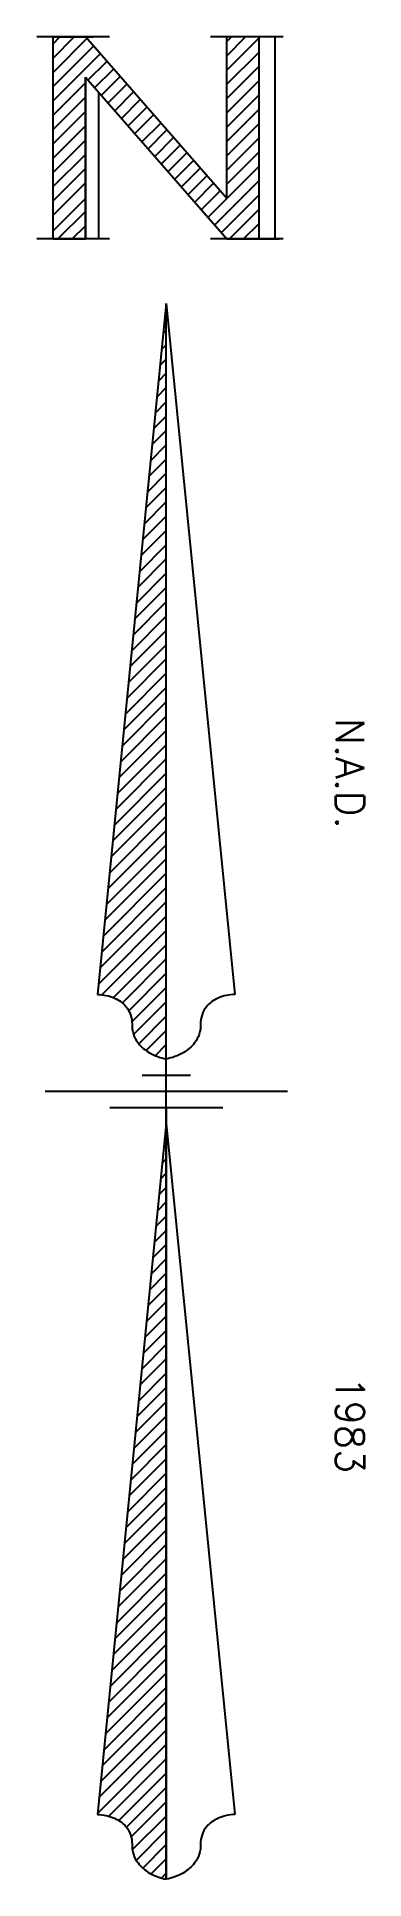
# Model space of a CAD drawing. Header units: feet. Extents: x 1024240 to 1026815, y 90191 to 94127.
# Drawn here: x 1026686 to 1026767, y 92273.2 to 92729.2 of the extents above; entities that cross this region are included whole.
import ezdxf

# ---------------------------------------------------------------- set-up
doc = ezdxf.new("R2010")
doc.units = ezdxf.units.FT
doc.header["$MEASUREMENT"] = 0
doc.layers.add('P1NAS', color=4, linetype='Continuous')
doc.styles.add('80L', font='simplex.shx', dxfattribs={"height": 7})

msp = doc.modelspace()

# ---------------------------------------------------------------- texts
at = {"layer": 'P1NAS', "style": '80L'}
for s, p in [('N.A.D.', (1026759.98, 92560.49)), ('1983', (1026759.98, 92397.62))]:
    msp.add_text(s, height=7, rotation=270, dxfattribs=at).set_placement(p)

# ---------------------------------------------------------------- blocks, each defined once
blk = doc.blocks.new('PAR-A')
at = {"layer": 'P1NAS'}
for p, q in [((-0.1404, 2.61), (-0.3204, 2.61)), ((-0.2804, 2.11), (-0.2804, 2.61)), ((-0.2804, 2.61), (-0.1804, 2.61)), ((-0.2804, 2.5221), (-0.1925, 2.61)), ((-0.2804, 2.5574), (-0.2279, 2.61)), ((-0.2804, 2.5928), (-0.2632, 2.61)), ((0.1496, 2.21), (-0.2004, 2.61)), ((0.2896, 2.61), (0.1096, 2.61)), ((0.2296, 2.61), (0.1496, 2.61)), ((0.1496, 2.21), (0.1496, 2.61)), ((0.1496, 2.5632), (0.1964, 2.61)), ((0.1496, 2.5985), (0.161, 2.61)), ((0.1496, 2.5278), (0.2279, 2.6061)), ((0.2296, 2.11), (0.2296, 2.61)), ((0.2296, 2.6078), (0.2318, 2.61)), ((0.2691, 2.11), (0.2691, 2.61)), ((-0.2804, 2.4867), (-0.1802, 2.5869)), ((-0.2804, 2.4514), (-0.1637, 2.5681)), ((0.1496, 2.4925), (0.2279, 2.5708)), ((-0.2004, 2.11), (-0.2004, 2.51)), ((-0.2004, 2.51), (0.1502, 2.11)), ((-0.2004, 2.51), (-0.2004, 2.11)), ((-0.1939, 2.5025), (-0.1472, 2.5492)), ((-0.1774, 2.4837), (-0.1307, 2.5303)), ((-0.1609, 2.4649), (-0.1142, 2.5115)), ((0.1496, 2.4571), (0.2296, 2.5371)), ((-0.2804, 2.416), (-0.2004, 2.496)), ((-0.1673, 2.11), (-0.1673, 2.4722)), ((-0.1444, 2.446), (-0.0977, 2.4926)), ((-0.1278, 2.4272), (-0.0812, 2.4738)), ((0.1496, 2.4217), (0.2296, 2.5017)), ((0.1496, 2.3864), (0.2296, 2.4664)), ((-0.2804, 2.3807), (-0.2004, 2.4607)), ((-0.2804, 2.3453), (-0.2004, 2.4253)), ((-0.1113, 2.4083), (-0.0647, 2.4549)), ((-0.0948, 2.3895), (-0.0482, 2.4361)), ((-0.0783, 2.3707), (-0.0317, 2.4172)), ((0.1496, 2.351), (0.2296, 2.431)), ((-0.2804, 2.3099), (-0.2004, 2.3899)), ((-0.0603, 2.3501), (-0.0136, 2.3967)), ((-0.0453, 2.333), (0.0013, 2.3795)), ((0.1496, 2.3157), (0.2296, 2.3957)), ((-0.2804, 2.2746), (-0.2004, 2.3546)), ((-0.0288, 2.3141), (0.0177, 2.3606)), ((-0.0122, 2.2953), (0.0342, 2.3418)), ((0.1496, 2.2803), (0.2296, 2.3603)), ((-0.2804, 2.2392), (-0.2004, 2.3192)), ((-0.2804, 2.2039), (-0.2004, 2.2839)), ((0.0043, 2.2765), (0.0507, 2.3229)), ((0.0208, 2.2576), (0.0672, 2.3041)), ((0.0373, 2.2388), (0.0837, 2.2852)), ((0.1034, 2.1634), (0.2296, 2.2896)), ((0.1496, 2.245), (0.2296, 2.325)), ((-0.2804, 2.1685), (-0.2004, 2.2485)), ((0.0538, 2.2199), (0.1002, 2.2664)), ((0.0703, 2.2011), (0.1167, 2.2475)), ((0.1199, 2.1446), (0.2296, 2.2543)), ((-0.2804, 2.1299), (-0.2004, 2.2099)), ((0.0869, 2.1823), (0.1332, 2.2286)), ((0.1364, 2.1257), (0.2296, 2.2189)), ((-0.2682, 2.11), (-0.2004, 2.1778)), ((0.156, 2.11), (0.2296, 2.1835)), ((0.1914, 2.11), (0.2296, 2.1482)), ((-0.1404, 2.11), (-0.3204, 2.11)), ((-0.2804, 2.11), (-0.2004, 2.11)), ((-0.2329, 2.11), (-0.2004, 2.1425)), ((0.2896, 2.11), (0.1096, 2.11)), ((0.1496, 2.11), (0.2296, 2.11)), ((0.2267, 2.11), (0.2296, 2.1128)), ((0.2296, 2.11), (0.2796, 2.11)), ((0, 1.95), (-0.17, 0.24)), ((-0.0035, 1.9152), (0, 1.9186)), ((0, -1.95), (0, 1.95)), ((0, 1.95), (0.17, 0.24)), ((-0.0074, 1.8759), (0, 1.8833)), ((-0.0113, 1.8366), (0, 1.8479)), ((-0.0152, 1.7974), (0, 1.8126)), ((-0.023, 1.7189), (0, 1.7419)), ((-0.0191, 1.7581), (0, 1.7772)), ((-0.0269, 1.6796), (0, 1.7065)), ((-0.0308, 1.6404), (0, 1.6711)), ((-0.0386, 1.5618), (0, 1.6004)), ((-0.0347, 1.6011), (0, 1.6358)), ((-0.0425, 1.5226), (0, 1.5651)), ((-0.0464, 1.4833), (0, 1.5297)), ((-0.0503, 1.4441), (0, 1.4944)), ((-0.0581, 1.3656), (0, 1.4237)), ((-0.0542, 1.4048), (0, 1.459)), ((-0.062, 1.3263), (0, 1.3883)), ((-0.0659, 1.287), (0, 1.3529)), ((-0.0737, 1.2085), (0, 1.2822)), ((-0.0698, 1.2478), (0, 1.3176)), ((-0.0776, 1.1693), (0, 1.2469)), ((-0.0815, 1.13), (0, 1.2115)), ((-0.0893, 1.0515), (0, 1.1408)), ((-0.0854, 1.0907), (0, 1.1762)), ((-0.0932, 1.0122), (0, 1.1055)), ((-0.0971, 0.973), (0, 1.0701)), ((-0.101, 0.9337), (0, 1.0347)), ((-0.1088, 0.8552), (0, 0.964)), ((-0.1049, 0.8945), (0, 0.9994)), ((-0.1127, 0.8159), (0, 0.9287)), ((-0.1166, 0.7767), (0, 0.8933)), ((-0.1245, 0.6982), (0, 0.8226)), ((-0.1205, 0.7374), (0, 0.858)), ((-0.1284, 0.6589), (0, 0.7873)), ((-0.1323, 0.6196), (0, 0.7519)), ((-0.1362, 0.5804), (0, 0.7165)), ((-0.144, 0.5019), (0, 0.6458)), ((-0.1401, 0.5411), (0, 0.6812)), ((-0.1479, 0.4626), (0, 0.6105)), ((-0.1518, 0.4234), (0, 0.5751)), ((-0.1596, 0.3448), (0, 0.5044)), ((-0.1557, 0.3841), (0, 0.5398)), ((-0.1635, 0.3056), (0, 0.4691)), ((-0.1674, 0.2663), (0, 0.4337)), ((-0.1592, 0.2392), (0, 0.3984)), ((-0.1311, 0.2319), (0, 0.363)), ((-0.1088, 0.2188), (0, 0.3276)), ((-0.0928, 0.1995), (0, 0.2923)), ((-0.085, 0.1719), (0, 0.2569)), ((-0.0811, 0.1405), (0, 0.2216)), ((-0.0683, 0.1179), (0, 0.1862)), ((-0.0501, 0.1008), (0, 0.1509)), ((-0.0273, 0.0882), (0, 0.1155)), ((-0.0001, 0.08), (0, 0.0802)), ((-0.3, 0), (0.3, 0)), ((-0.06, 0.04), (0.06, 0.04)), ((-0.14, -0.04), (0.14, -0.04)), ((0, -0.04), (0, -1.95)), ((0, -0.08), (-0.17, -1.79)), ((0, -0.08), (0.17, -1.79)), ((-0.0057, -0.1377), (0, -0.132)), ((-0.0018, -0.0985), (0, -0.0966)), ((-0.0096, -0.177), (0, -0.1673)), ((-0.0135, -0.2162), (0, -0.2027)), ((-0.0213, -0.2948), (0, -0.2734)), ((-0.0174, -0.2555), (0, -0.238)), ((-0.0253, -0.334), (0, -0.3088)), ((-0.0292, -0.3733), (0, -0.3441)), ((-0.0331, -0.4125), (0, -0.3795)), ((-0.0409, -0.491), (0, -0.4502)), ((-0.037, -0.4518), (0, -0.4148)), ((-0.0448, -0.5303), (0, -0.4855)), ((-0.0487, -0.5696), (0, -0.5209)), ((-0.0565, -0.6481), (0, -0.5916)), ((-0.0526, -0.6088), (0, -0.5562)), ((-0.0604, -0.6873), (0, -0.627)), ((-0.0643, -0.7266), (0, -0.6623)), ((-0.0682, -0.7659), (0, -0.6977)), ((-0.076, -0.8444), (0, -0.7684)), ((-0.0721, -0.8051), (0, -0.733)), ((-0.0799, -0.8836), (0, -0.8037)), ((-0.0838, -0.9229), (0, -0.8391)), ((-0.0916, -1.0014), (0, -0.9098)), ((-0.0877, -0.9621), (0, -0.8744)), ((-0.0955, -1.0407), (0, -0.9452)), ((-0.0994, -1.0799), (0, -0.9805)), ((-0.1033, -1.1192), (0, -1.0159)), ((-0.1111, -1.1977), (0, -1.0866)), ((-0.1072, -1.1584), (0, -1.0512)), ((-0.115, -1.2369), (0, -1.1219)), ((-0.1189, -1.2762), (0, -1.1573)), ((-0.1267, -1.3547), (0, -1.228)), ((-0.1228, -1.3155), (0, -1.1926)), ((-0.1306, -1.394), (0, -1.2634)), ((-0.1345, -1.4332), (0, -1.2987)), ((-0.1384, -1.4725), (0, -1.3341)), ((-0.1462, -1.551), (0, -1.4048)), ((-0.1423, -1.5118), (0, -1.3694)), ((-0.1501, -1.5903), (0, -1.4401)), ((-0.154, -1.6295), (0, -1.4755)), ((-0.1619, -1.708), (0, -1.5462)), ((-0.158, -1.6688), (0, -1.5108)), ((-0.1658, -1.7473), (0, -1.5815)), ((-0.1697, -1.7866), (0, -1.6169)), ((-0.1421, -1.7943), (0, -1.6523)), ((-0.1173, -1.8049), (0, -1.6876)), ((-0.0987, -1.8216), (0, -1.723)), ((-0.0869, -1.8453), (0, -1.7583)), ((-0.0841, -1.8778), (0, -1.7937)), ((-0.0745, -1.9035), (0, -1.829)), ((-0.0582, -1.9226), (0, -1.8644)), ((-0.0373, -1.937), (0, -1.8997)), ((-0.0121, -1.9472), (0, -1.9351))]:
    blk.add_line(p, q, dxfattribs=at)
for points in [[(-0.17, 0.24, -0.093518), (-0.128, 0.2307, -0.116423), (-0.1, 0.21, -0.187274), (-0.0849, 0.1663, 0.176917), (-0.07, 0.12, 0.09767), (-0.0414, 0.0952, 0.083681), (0, 0.08)], [(0.17, 0.24, 0.093518), (0.128, 0.2307, 0.116423), (0.1, 0.21, 0.187274), (0.0849, 0.1663, -0.176917), (0.07, 0.12, -0.09767), (0.0414, 0.0952, -0.083681), (0, 0.08)], [(-0.17, -1.79, -0.093518), (-0.128, -1.7993, -0.116423), (-0.1, -1.82, -0.187274), (-0.0849, -1.8637, 0.176917), (-0.07, -1.91, 0.09767), (-0.0414, -1.9348, 0.083681), (0, -1.95)], [(0.17, -1.79, 0.093518), (0.128, -1.7993, 0.116423), (0.1, -1.82, 0.187274), (0.0849, -1.8637, -0.176917), (0.07, -1.91, -0.09767), (0.0414, -1.9348, -0.083681), (0, -1.95)]]:
    blk.add_lwpolyline(points, format="xyb", dxfattribs=at)

# ---------------------------------------------------------------- block references
at = {"xscale": 100, "yscale": 100, "zscale": 100}
msp.add_blockref('PAR-A', (1026718.02, 92468.18), dxfattribs=at)

msp.set_redraw_order([(e.dxf.handle, doc.entitydb.next_handle()) for e in msp.query("TEXT MTEXT ATTDEF DIMENSION ARC_DIMENSION")])  # texts and dimensions are drawn at this point

doc.saveas('drawing.dxf')
